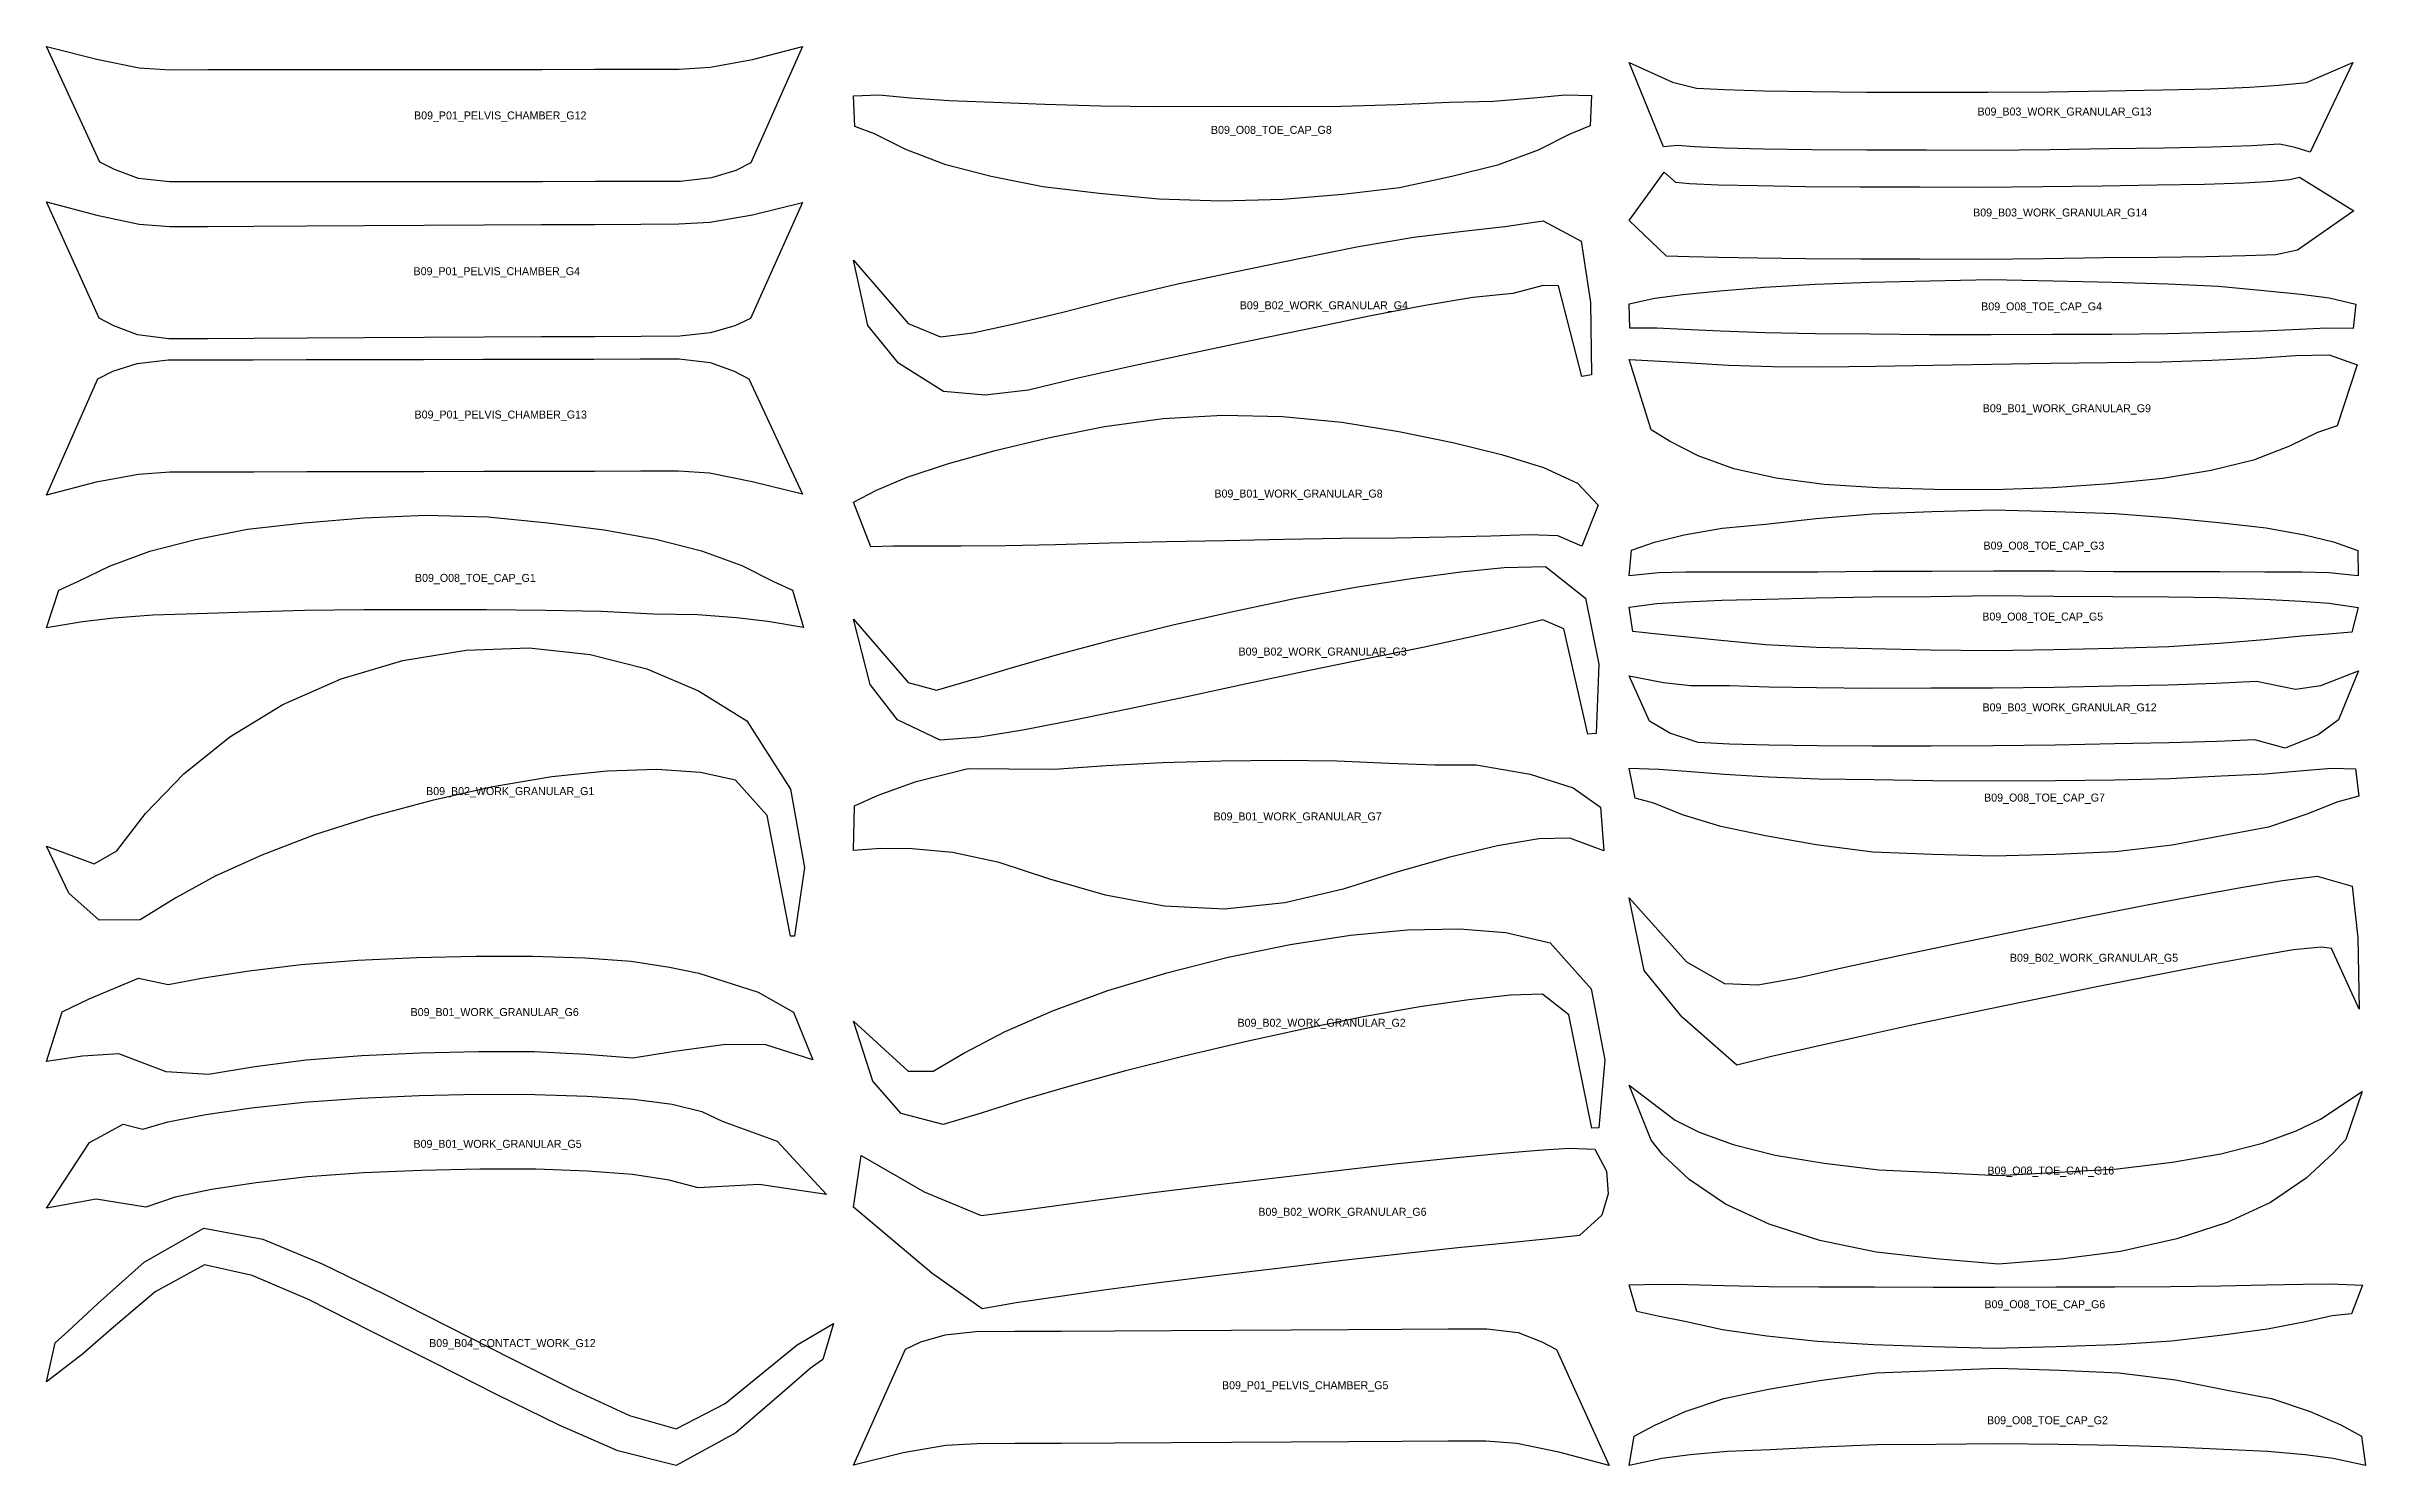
# Model space of a CAD drawing. Header units: millimetres. Extents: x 15 to 17457, y 15 to 1484.
# Drawn here: x 7887 to 10216, y 15 to 1439 of the extents above; entities that cross this region are included whole.
import ezdxf

# ---------------------------------------------------------------- set-up
doc = ezdxf.new("R2010")
doc.units = ezdxf.units.MM

msp = doc.modelspace()

# ---------------------------------------------------------------- texts
for s, p in [('B09_P01_PELVIS_CHAMBER_G12', (8256.5, 1365.6)), ('B09_B03_WORK_GRANULAR_G13', (9826.1, 1369.5)), ('B09_O08_TOE_CAP_G8', (9056.5, 1351.1)), ('B09_B03_WORK_GRANULAR_G14', (9821.7, 1268.2)), ('B09_P01_PELVIS_CHAMBER_G4', (8256, 1209.3)), ('B09_B02_WORK_GRANULAR_G4', (9085.4, 1175.1)), ('B09_O08_TOE_CAP_G4', (9829.8, 1174)), ('B09_P01_PELVIS_CHAMBER_G13', (8257, 1065.5)), ('B09_B01_WORK_GRANULAR_G9', (9831.3, 1071.8)), ('B09_B01_WORK_GRANULAR_G8', (9060, 986.2)), ('B09_O08_TOE_CAP_G3', (9832.1, 934)), ('B09_O08_TOE_CAP_G1', (8257.4, 901.6)), ('B09_O08_TOE_CAP_G5', (9830.9, 862.8)), ('B09_B02_WORK_GRANULAR_G3', (9084.2, 827.7)), ('B09_B03_WORK_GRANULAR_G12', (9831.1, 771.7)), ('B09_B02_WORK_GRANULAR_G1', (8268.6, 687.7)), ('B09_O08_TOE_CAP_G7', (9832.7, 681.2)), ('B09_B01_WORK_GRANULAR_G7', (9059.1, 662.3)), ('B09_B02_WORK_GRANULAR_G5', (9858.6, 520.5)), ('B09_B01_WORK_GRANULAR_G6', (8253, 466)), ('B09_B02_WORK_GRANULAR_G2', (9083.2, 455.3)), ('B09_B01_WORK_GRANULAR_G5', (8255.9, 333.8)), ('B09_O08_TOE_CAP_G16', (9836, 307)), ('B09_B02_WORK_GRANULAR_G6', (9104.1, 265.6)), ('B09_O08_TOE_CAP_G6', (9833, 172.9)), ('B09_B04_CONTACT_WORK_G12', (8271.7, 133.9)), ('B09_P01_PELVIS_CHAMBER_G5', (9067.6, 91.6)), ('B09_O08_TOE_CAP_G2', (9835.7, 56.5))]:
    msp.add_text(s, height=8).set_placement(p)

# ---------------------------------------------------------------- linework, layer by layer
for points in [[(7887.4, 1438.6), (7938, 1426.1), (7980.5, 1417.5), (8011.7, 1415.4), (8049.6, 1415.5), (8096.2, 1415.5), (8149.4, 1415.6), (8207.1, 1415.6), (8267.1, 1415.7), (8327.1, 1415.8), (8384.8, 1415.8), (8438, 1415.9), (8484.6, 1415.9), (8522.5, 1416), (8553.8, 1418.1), (8596.3, 1425.8), (8646.4, 1438.8), (8594.7, 1322.1), (8579.4, 1314.4), (8555, 1306.9), (8524.1, 1303.3), (8485.1, 1303.2), (8438.5, 1303.2), (8385.3, 1303.1), (8327.6, 1303.1), (8267.6, 1303), (8207.6, 1302.9), (8149.9, 1302.9), (8096.7, 1302.8), (8050.1, 1302.8), (8011.1, 1302.8), (7979.9, 1306.4), (7955.8, 1315.2), (7941, 1322.8), (7887.4, 1438.6)], [(9476.4, 1422.6), (9519.8, 1402.8), (9544.1, 1397), (9572.2, 1395.5), (9611.5, 1394.3), (9659.6, 1393.5), (9714.5, 1393), (9774, 1392.9), (9836, 1392.8), (9897.9, 1393.4), (9957.4, 1394.3), (10012.3, 1395.1), (10060.3, 1396.3), (10099.5, 1398), (10128.5, 1399.9), (10156.3, 1402.7), (10202.8, 1422.8), (10160.2, 1332.7), (10144.9, 1337.4), (10129.2, 1340.6), (10101.2, 1339.1), (10061.5, 1337.7), (10013.2, 1336.8), (9958.3, 1336), (9898.7, 1335.1), (9836.6, 1334.4), (9774.5, 1334.6), (9714.8, 1334.6), (9659.8, 1335), (9611.5, 1335.8), (9571.8, 1336.8), (9542.1, 1338), (9524.8, 1339.4), (9510.8, 1338.1), (9476.4, 1422.6)], [(8697.5, 1389.4), (8723.3, 1390.4), (8755, 1387.3), (8793.7, 1384.5), (8838.3, 1382.8), (8889.6, 1380.8), (8945.9, 1379.2), (9004.9, 1378.7), (9066.4, 1378.9), (9128, 1378.7), (9187.2, 1379), (9243.5, 1380.4), (9295.7, 1382.9), (9340.3, 1383.9), (9380.2, 1387.1), (9412.2, 1390.3), (9438.6, 1389.5), (9437.3, 1359), (9416.9, 1350.8), (9384.9, 1334.8), (9344.3, 1319.8), (9298.3, 1308.2), (9245.8, 1297.1), (9188.8, 1290.3), (9128.7, 1285.3), (9066.4, 1283.7), (9004.2, 1285.5), (8944.3, 1291.2), (8887.7, 1298), (8835.9, 1308.2), (8790.3, 1319.9), (8750.1, 1335.3), (8718.7, 1351.1), (8699, 1358.6), (8697.5, 1389.4)], [(9511.4, 1312.7), (9522.9, 1302.5), (9536.8, 1301.4), (9565.9, 1300.1), (9605.3, 1299.2), (9653.3, 1298.4), (9708.2, 1297.9), (9767.8, 1297.8), (9829.7, 1297.6), (9891.6, 1298.3), (9951.2, 1299.1), (10006.1, 1299.8), (10054.1, 1300.7), (10093.4, 1302.1), (10122.4, 1303.5), (10139.3, 1305.2), (10149.4, 1307.8), (10204, 1273.9), (10147.3, 1234.4), (10125.5, 1229.6), (10095, 1228.8), (10055.4, 1227.7), (10007.1, 1227.2), (9952.2, 1226.7), (9892.6, 1225.8), (9830.5, 1224.9), (9768.4, 1225.3), (9708.8, 1225.3), (9653.7, 1225.7), (9605.5, 1226.3), (9565.9, 1227), (9536.5, 1227.8), (9513.7, 1228.4), (9476.4, 1264.3), (9511.4, 1312.7)], [(7887.4, 1282.8), (7938, 1269.4), (7980.4, 1260.4), (8011.4, 1258.1), (8049.2, 1258.3), (8095.8, 1258.5), (8149, 1258.8), (8206.7, 1259.1), (8266.7, 1259.4), (8326.7, 1259.7), (8384.4, 1260), (8437.6, 1260.3), (8484.2, 1260.5), (8522.2, 1260.7), (8553.6, 1262.5), (8596.3, 1269.9), (8646.4, 1282.2), (8594.1, 1165.9), (8578.6, 1158.5), (8554.1, 1151.4), (8523.3, 1148), (8484.4, 1147.8), (8437.8, 1147.6), (8384.6, 1147.3), (8326.9, 1147), (8266.9, 1146.7), (8206.9, 1146.4), (8149.2, 1146.1), (8096, 1145.8), (8049.4, 1145.6), (8010.3, 1145.4), (7979, 1149.3), (7955, 1158.5), (7940.4, 1166.3), (7887.4, 1282.8)], [(8697.5, 1224.5), (8752.6, 1161), (8785.1, 1147.4), (8817.4, 1151.5), (8859, 1160.5), (8907.7, 1172.3), (8962.5, 1186.4), (9021.7, 1200.2), (9083.4, 1213.2), (9145.1, 1226.1), (9204.6, 1238.2), (9260.1, 1247.5), (9309.8, 1253.5), (9351.7, 1258.1), (9390.2, 1263.7), (9428.3, 1243.6), (9437.5, 1181.8), (9438.6, 1109.2), (9428.8, 1107.8), (9405.4, 1198.6), (9390.2, 1199), (9359.7, 1190.9), (9319.3, 1186.8), (9271.6, 1179), (9217.1, 1168.5), (9158, 1156.3), (9096.4, 1143.4), (9034.9, 1130.4), (8975.8, 1117.7), (8921.5, 1105.6), (8873.4, 1094), (8829.7, 1088.8), (8788.1, 1092.5), (8742.8, 1121.2), (8712.1, 1158.8), (8697.5, 1224.5)], [(9476.4, 1180.4), (9502.1, 1186.4), (9530.4, 1189.9), (9567.5, 1193.7), (9612.4, 1197.4), (9663, 1200.4), (9718.7, 1202.4), (9778.1, 1203.6), (9839.9, 1204.9), (9901.9, 1203.8), (9961.3, 1202.3), (10017.1, 1200.6), (10067.9, 1198.2), (10113.6, 1193.8), (10150.8, 1190.1), (10179, 1186.6), (10206, 1180.1), (10203.1, 1155.7), (10176.9, 1156), (10149.5, 1154.7), (10112.4, 1153.2), (10067.1, 1151.9), (10016.6, 1150.6), (9960.9, 1149.9), (9901.5, 1149.8), (9839.7, 1149.4), (9778, 1149.6), (9718.8, 1150.2), (9663.2, 1150.6), (9612.8, 1151.6), (9568.2, 1153.2), (9531.4, 1154.9), (9504, 1156.2), (9477.2, 1156), (9476.4, 1180.4)], [(7939, 1105.4), (7954.2, 1113.1), (7978.6, 1120.6), (8009.6, 1124.3), (8048.5, 1124.3), (8095.1, 1124.4), (8148.3, 1124.6), (8206, 1124.7), (8266, 1124.8), (8326, 1124.9), (8383.8, 1125.1), (8436.9, 1125.2), (8483.6, 1125.3), (8522.5, 1125.4), (8553.8, 1121.7), (8577.8, 1113), (8592.7, 1105.4), (8646.5, 989.6), (8595.8, 1002.1), (8553.2, 1010.7), (8522.1, 1012.7), (8484.2, 1012.6), (8437.6, 1012.5), (8384.4, 1012.4), (8326.7, 1012.2), (8266.7, 1012.1), (8206.7, 1012), (8149, 1011.9), (8095.8, 1011.8), (8049.2, 1011.7), (8011.3, 1011.6), (7980, 1009.4), (7937.4, 1001.6), (7887.4, 988.5), (7939, 1105.4)], [(9476.4, 1124.7), (9507.9, 1123.2), (9537.9, 1121.4), (9576, 1119), (9620.2, 1117.6), (9669.9, 1117.3), (9723.9, 1118), (9781.2, 1119.1), (9840.2, 1120), (9899.1, 1120.9), (9956.7, 1121.7), (10011.1, 1122.4), (10061.4, 1124), (10106.3, 1126.1), (10145.4, 1128.8), (10179.1, 1129.4), (10207.2, 1119.2), (10187.2, 1058.3), (10167.4, 1051.6), (10139.2, 1037.6), (10103, 1023.8), (10060.5, 1013.3), (10012, 1005.3), (9958.6, 1000.1), (9901.3, 996), (9842, 994), (9782.8, 994.2), (9725.6, 996.1), (9672.3, 999.3), (9624, 1005.6), (9581.6, 1015.1), (9545.7, 1028.1), (9517, 1042.8), (9498.6, 1054.2), (9476.4, 1124.7)], [(8697.5, 981.7), (8720.9, 993.6), (8751.6, 1006.5), (8792.2, 1019.9), (8839.9, 1033.3), (8893, 1046.2), (8949.6, 1057.5), (9008.5, 1065.5), (9068.4, 1068.8), (9128.4, 1067.6), (9187.8, 1061.9), (9245.2, 1052.6), (9299.3, 1041.5), (9348.2, 1029.3), (9390.4, 1016.2), (9424.6, 1000.5), (9445.1, 978.6), (9428.8, 937.4), (9404.8, 947.8), (9376.3, 948.7), (9337.6, 947.6), (9292.4, 946.6), (9241.8, 945.6), (9187.3, 945.1), (9129.8, 944.1), (9070.9, 942.9), (9012, 941.7), (8954.7, 940.3), (8900.6, 938.8), (8850.5, 937.7), (8805.7, 937.4), (8767.4, 937.6), (8737.6, 937.4), (8715.1, 936.9), (8697.5, 981.7)], [(7900, 893.3), (7919, 901.9), (7950.8, 917.4), (7991.3, 932.5), (8037.2, 944.1), (8089.4, 954.4), (8146.1, 960.7), (8206.1, 966), (8268.4, 968.5), (8330.7, 966.9), (8390.9, 960.7), (8447.4, 953.8), (8499.2, 944.4), (8545.1, 932.9), (8585.4, 917.9), (8617.3, 901.9), (8636.3, 893.2), (8647.5, 855.7), (8611.6, 862), (8580.1, 865.7), (8541.1, 868.6), (8496.8, 869.3), (8444.5, 871.8), (8388.3, 873), (8329.1, 873.5), (8267.6, 873.4), (8206, 873.4), (8146.9, 873), (8090.4, 871.3), (8038.9, 869.5), (7994.4, 868.2), (7955.2, 865.2), (7923.6, 861.6), (7887.4, 855.5), (7900, 893.3)], [(9478.8, 933.5), (9501.9, 941.5), (9531.5, 948.8), (9569.6, 955.4), (9613.3, 959.5), (9664.2, 965.2), (9720.7, 970), (9780.3, 972.1), (9842.3, 974), (9904.4, 972.3), (9963.9, 970.1), (10020.4, 965.9), (10071.5, 960.7), (10115.8, 955.9), (10154.3, 948.8), (10183.6, 941.8), (10207.8, 933.2), (10208.2, 907.8), (10178.9, 910.7), (10151.8, 911.2), (10114.7, 911.4), (10069.1, 911.7), (10018.7, 911.7), (9963, 911.8), (9903.6, 912.3), (9842, 912.5), (9780.4, 912.1), (9721.2, 912), (9665.7, 911.5), (9615.1, 911.2), (9570.4, 911.4), (9533.4, 911.4), (9506.3, 910.8), (9476.4, 907.8), (9478.8, 933.5)], [(8697.5, 864.2), (8752.7, 800.8), (8781.1, 793), (8813, 802.2), (8854.9, 815), (8903.9, 829.2), (8959, 843.8), (9018.4, 858.4), (9080, 872.3), (9141.8, 885.2), (9201.7, 896.2), (9257.4, 905.1), (9307.4, 911.8), (9350.9, 915.9), (9392.3, 916.9), (9432.5, 885.3), (9445.9, 819), (9443.1, 749.5), (9434.8, 748.7), (9410.9, 854.5), (9389.8, 863.5), (9359.4, 856), (9318.1, 846.4), (9269.3, 835.9), (9214.5, 824.8), (9155.3, 812.6), (9093.8, 799.5), (9032.3, 786.4), (8973, 773.8), (8917.5, 762.5), (8867.8, 752.8), (8824.5, 745.9), (8784.6, 742.8), (8742, 763.3), (8714.4, 798.7), (8697.5, 864.2)], [(9476.4, 876.2), (9504.2, 879.8), (9532.5, 881.7), (9569.5, 883.2), (9614, 884.4), (9664.3, 885.5), (9719.9, 886.7), (9779.2, 887), (9840.8, 887.8), (9902.7, 887.4), (9962.1, 887), (10017.7, 886.5), (10068.3, 885.9), (10113.7, 884.1), (10150.9, 882.3), (10179.1, 880.1), (10208.4, 875.8), (10202, 851), (10178.1, 849.1), (10151.5, 847), (10114.2, 843.4), (10069.1, 839.9), (10018.1, 836.6), (9962.2, 834.7), (9902.7, 833.4), (9840.8, 832.3), (9779, 833.1), (9719.7, 834.4), (9664, 835.8), (9613.5, 838.4), (9568.4, 842.7), (9531.6, 846.6), (9504.8, 849.3), (9480.1, 851.9), (9476.4, 876.2)], [(7887.4, 636.5), (7935.4, 618.8), (7958, 631.8), (7987, 669.1), (8025.5, 709.1), (8071.7, 746.2), (8124.8, 778.5), (8183.2, 804.4), (8245.2, 822.7), (8308.8, 833.1), (8372.1, 835.5), (8433.2, 828.8), (8490.2, 814.4), (8542.2, 792.4), (8590.5, 762.1), (8634.3, 693.7), (8648.5, 615.2), (8638.3, 546.3), (8634.3, 546.2), (8611.1, 667.1), (8579.3, 702.6), (8544.1, 710.3), (8500.3, 713.4), (8450.2, 711.8), (8394.7, 706), (8335.6, 695.9), (8274.8, 682.4), (8214.4, 666.2), (8156.7, 647.7), (8103.7, 627.5), (8056.9, 606.3), (8017.3, 584.7), (7981.4, 562.7), (7940.4, 562.2), (7910, 589.2), (7887.4, 636.5)], [(9476.4, 807.2), (9510.7, 800.6), (9538.1, 797.7), (9577, 797.5), (9616.6, 796.2), (9664.6, 795.5), (9719.5, 795.1), (9779.1, 795.2), (9841, 795.4), (9902.9, 796.1), (9962.4, 797.2), (10017.3, 798.3), (10065.2, 800), (10106.2, 802.1), (10145.2, 794), (10170.8, 797.7), (10208.6, 812.3), (10188.5, 763.3), (10168, 748.2), (10135, 734.8), (10104.5, 743.1), (10066.8, 741.4), (10018.5, 740), (9963.5, 739), (9903.9, 737.8), (9841.8, 737), (9779.7, 736.9), (9720.1, 736.7), (9665, 737), (9616.7, 737.7), (9577, 738.7), (9545.8, 740.3), (9517.2, 749.8), (9496.8, 762), (9476.4, 807.2)], [(8698.7, 676.9), (8722.4, 687.7), (8760.7, 701.4), (8812.7, 714.4), (8853.7, 714.2), (8899.3, 713.7), (8951.2, 717.3), (9007.9, 720.4), (9067, 722.2), (9126.1, 722.8), (9183.1, 722.1), (9235.4, 719.6), (9281.2, 718.1), (9322.8, 717.9), (9376.9, 708.7), (9420.3, 694.9), (9447.6, 675.7), (9451.1, 631.8), (9416.9, 644.6), (9385.6, 643.7), (9344.3, 636.7), (9296.4, 625.5), (9244.2, 610.8), (9189.1, 593.4), (9130.7, 579.6), (9070.2, 573.4), (9009.5, 576.3), (8950.5, 587.4), (8894.9, 603.5), (8843.9, 620.2), (8797.2, 630.1), (8756.5, 633.9), (8725.1, 634.1), (8697.5, 632.2), (8698.7, 676.9)], [(9476.4, 714.8), (9506.3, 713.7), (9533.9, 711.8), (9572, 708.6), (9616.2, 706.1), (9666.6, 704.1), (9722.1, 703.2), (9781.3, 702.2), (9842.7, 702), (9904.3, 702.4), (9963.6, 703.1), (10019.3, 704.3), (10070.6, 707), (10115, 709.1), (10153, 712.3), (10181.6, 714.6), (10205.5, 714), (10208.9, 686.7), (10186.7, 680.5), (10157.7, 668.8), (10118.1, 655.6), (10073.3, 647.1), (10021.6, 637.4), (9964.5, 630.6), (9904.7, 628.2), (9842.6, 626.4), (9780.8, 628.1), (9721, 630.4), (9664.1, 637.8), (9613.1, 646.7), (9568.5, 656.1), (9530, 668), (9501.3, 679.5), (9482.3, 684.5), (9476.4, 714.8)], [(9476.4, 584.5), (9534, 520.5), (9572.1, 498.7), (9605.5, 497.4), (9645.3, 504.4), (9692.9, 514.9), (9747.4, 526.7), (9806.7, 539.2), (9868.4, 551.8), (9930, 564.4), (9989.4, 576.3), (10044.3, 586.7), (10092.5, 595.4), (10132.4, 602.1), (10167.1, 606.4), (10202.2, 596.4), (10208, 544.4), (10209.2, 472.8), (10181.6, 533.9), (10171.3, 535.2), (10143.4, 532.5), (10104.4, 525.7), (10056.5, 517), (10001.8, 506.5), (9942.6, 494.6), (9881, 482), (9819.4, 469.3), (9760.3, 456.8), (9705.9, 444.9), (9658.2, 434.2), (9619.2, 425.4), (9584.3, 416.6), (9529.7, 465), (9491.4, 511.7), (9476.4, 584.5)], [(8697.5, 461), (8752.4, 410.7), (8777.5, 410.6), (8808.6, 428.9), (8849.9, 450.4), (8898.4, 471.6), (8953, 491.5), (9012.2, 509.5), (9073.9, 525), (9136, 537.8), (9196.6, 547.2), (9253.8, 552.4), (9306, 553.4), (9352.6, 549.7), (9397, 539.6), (9438.3, 493.3), (9451.8, 422), (9445.9, 353.8), (9439, 353.4), (9415.9, 467.3), (9389.3, 488), (9357.4, 487), (9315.3, 482.4), (9266.2, 475.2), (9211.2, 465.5), (9152.1, 453.5), (9090.9, 440.1), (9029.7, 425.8), (8970.8, 410.9), (8916.3, 396.1), (8867.8, 381.8), (8826, 368.7), (8787.6, 357.3), (8745.5, 368.4), (8717, 400.7), (8697.5, 461)], [(7903.2, 470.1), (7930.3, 483.3), (7979.9, 504), (8009.7, 497.8), (8045, 504.5), (8090.9, 511.5), (8143.3, 517.8), (8200.2, 522.1), (8259.3, 524.7), (8318.4, 526.2), (8375.4, 526.2), (8428, 524.3), (8474.5, 521), (8513.1, 515.2), (8542.5, 509), (8602.1, 489.9), (8637.5, 469.9), (8656.7, 422), (8609.5, 437.2), (8569.4, 437.5), (8517.8, 430.3), (8476.2, 423.7), (8429.1, 427.6), (8377.4, 430), (8321.2, 430.1), (8262.6, 428.7), (8204.2, 426.1), (8148.2, 421.7), (8096.8, 415.1), (8050.2, 407.5), (8007.7, 410.1), (7960.2, 428), (7923.8, 425.7), (7887.4, 420.3), (7903.2, 470.1)], [(9476.4, 396.6), (9522.5, 361.7), (9546.7, 349.4), (9580.7, 337.1), (9622.8, 326.5), (9672.1, 318.3), (9727.1, 311.8), (9786, 309.2), (9847.1, 306), (9908, 309.5), (9966.7, 312.7), (10021.4, 319.4), (10070.3, 327.8), (10112.3, 338.5), (10146.1, 350.8), (10170.3, 362.7), (10212.4, 390.4), (10195.7, 342.2), (10183.2, 328.3), (10156.2, 303.4), (10120.2, 278.9), (10076.6, 258.8), (10026.1, 242.4), (9969.8, 229.9), (9909.6, 222.2), (9847, 217.2), (9784.4, 222.4), (9724.3, 229), (9667.8, 240.8), (9616.8, 257.3), (9573, 277.2), (9536.7, 302), (9509.8, 327.2), (9498.4, 341.5), (9476.4, 396.6)], [(7930.6, 339.3), (7964.6, 357.6), (7984.2, 352.5), (8009.2, 359.8), (8047.3, 367.3), (8093.4, 373.8), (8145.8, 379.7), (8202.6, 383.7), (8261.7, 386.2), (8320.8, 387.5), (8377.7, 387.4), (8430.4, 385.6), (8476.8, 382.6), (8515.5, 377.5), (8545.4, 370.2), (8565.9, 360.5), (8621.1, 340.5), (8670.4, 286.9), (8603.1, 297), (8541.8, 293.6), (8512.5, 301.3), (8475.8, 306.9), (8430.7, 310.3), (8378.9, 312.3), (8322.6, 312.5), (8264.1, 311.2), (8205.6, 308.8), (8149.6, 304.7), (8098, 298.7), (8053.1, 292), (8016.8, 284.3), (7987.1, 274.4), (7937.2, 282.3), (7887.4, 273.2), (7930.6, 339.3)], [(8705.2, 326.2), (8768.7, 289.6), (8825.7, 265.9), (8852, 269.2), (8891.7, 274.7), (8940.2, 281.3), (8995.6, 288.5), (9055.8, 295.9), (9118.3, 303.3), (9180.8, 310.7), (9241, 317.6), (9296.5, 323.3), (9345.2, 328), (9385.3, 331.5), (9415.8, 333.4), (9441.8, 332.6), (9453.5, 310.4), (9455.4, 287.6), (9448.9, 266.1), (9426.4, 245.7), (9392.8, 242.2), (9352.9, 238.2), (9304.3, 233.4), (9249, 227.6), (9189, 220.6), (9126.5, 213.2), (9064.1, 205.7), (9004.1, 198.2), (8948.9, 190.9), (8900.5, 184.1), (8861, 178.2), (8826.7, 172.3), (8776.3, 208.1), (8697.5, 274.1), (8705.2, 326.2)], [(7896.2, 138.2), (7909.4, 149.8), (7938.6, 177.3), (7985.4, 219), (8045.4, 253.2), (8104.8, 242), (8164.4, 217.5), (8226.7, 186.9), (8290.8, 154.6), (8354.8, 122), (8416.3, 91.2), (8472.7, 65.4), (8519.8, 52), (8568.7, 77.4), (8612.3, 112.8), (8641.1, 136), (8677.5, 157.7), (8667, 121.6), (8654.3, 112.4), (8625.8, 87.5), (8579.6, 48), (8519.7, 15), (8461.1, 29.8), (8402.3, 55.5), (8340.1, 85.9), (8275.9, 118.3), (8211.9, 150.6), (8150.6, 181.5), (8094.1, 205.8), (8046.2, 216.5), (7996.6, 189.4), (7952.5, 152), (7923.8, 126.9), (7887.4, 99.1), (7896.2, 138.2)], [(9476.4, 196.3), (9507.6, 196.9), (9534.8, 196.7), (9571.9, 195.7), (9616.7, 194.7), (9666.8, 194.3), (9722.2, 194.4), (9781.5, 194), (9843, 194.1), (9904.7, 194.2), (9964.1, 194.4), (10019.8, 194.6), (10070.5, 195.5), (10115.6, 196.2), (10153, 197), (10180.2, 197.2), (10212.5, 195.9), (10201.7, 167.4), (10182.2, 165.1), (10155.2, 159.3), (10117.2, 151.8), (10072.4, 146), (10020.9, 139.8), (9964.5, 136.2), (9904.9, 134.2), (9842.9, 132.6), (9781, 134), (9721.6, 136.3), (9665.6, 139.6), (9614.7, 144.9), (9570, 151.3), (9532.2, 159.4), (9505.3, 164.9), (9484, 169.6), (9476.4, 196.3)], [(8749.8, 131.7), (8765.2, 139), (8789.7, 146.2), (8820.6, 149.6), (8859.4, 149.8), (8906, 150), (8959.2, 150.3), (9016.9, 150.6), (9076.9, 150.9), (9137, 151.3), (9194.7, 151.6), (9247.9, 151.9), (9294.5, 152.1), (9333.5, 152.3), (9364.8, 148.4), (9388.8, 139.2), (9403.5, 131.4), (9456.4, 15), (9405.9, 28.3), (9363.5, 37.3), (9332.4, 39.6), (9294.7, 39.4), (9248, 39.2), (9194.9, 38.9), (9137.1, 38.6), (9077.1, 38.3), (9017.1, 37.9), (8959.4, 37.6), (8906.2, 37.3), (8859.6, 37.1), (8821.7, 36.9), (8790.3, 35), (8747.5, 27.7), (8697.5, 15.4), (8749.8, 131.7)], [(9481.4, 44.6), (9502, 55.7), (9532.5, 69.2), (9571.5, 82.3), (9616.2, 91.7), (9667.4, 100.5), (9724.4, 108.2), (9784.3, 110.5), (9846.2, 112.6), (9908.3, 110.6), (9968, 108.1), (10025, 101.2), (10076.7, 90.8), (10121.1, 82.3), (10160.2, 69.4), (10190.7, 55.9), (10211.7, 44.5), (10215.7, 15), (10183.2, 22.2), (10154.9, 25.7), (10117.2, 29.2), (10073.4, 31.2), (10022.4, 33.5), (9966.4, 35.3), (9907.2, 36.3), (9845.7, 36.9), (9784.1, 36.3), (9725, 35.7), (9669.1, 33.6), (9617.9, 30.9), (9574.7, 29.2), (9537.6, 25.9), (9509.1, 22.2), (9476.4, 15.1), (9481.4, 44.6)]]:
    msp.add_lwpolyline(points, close=True)

msp.set_redraw_order([(e.dxf.handle, doc.entitydb.next_handle()) for e in msp.query("TEXT MTEXT ATTDEF DIMENSION ARC_DIMENSION")])  # texts and dimensions are drawn at this point

doc.saveas('drawing.dxf')
